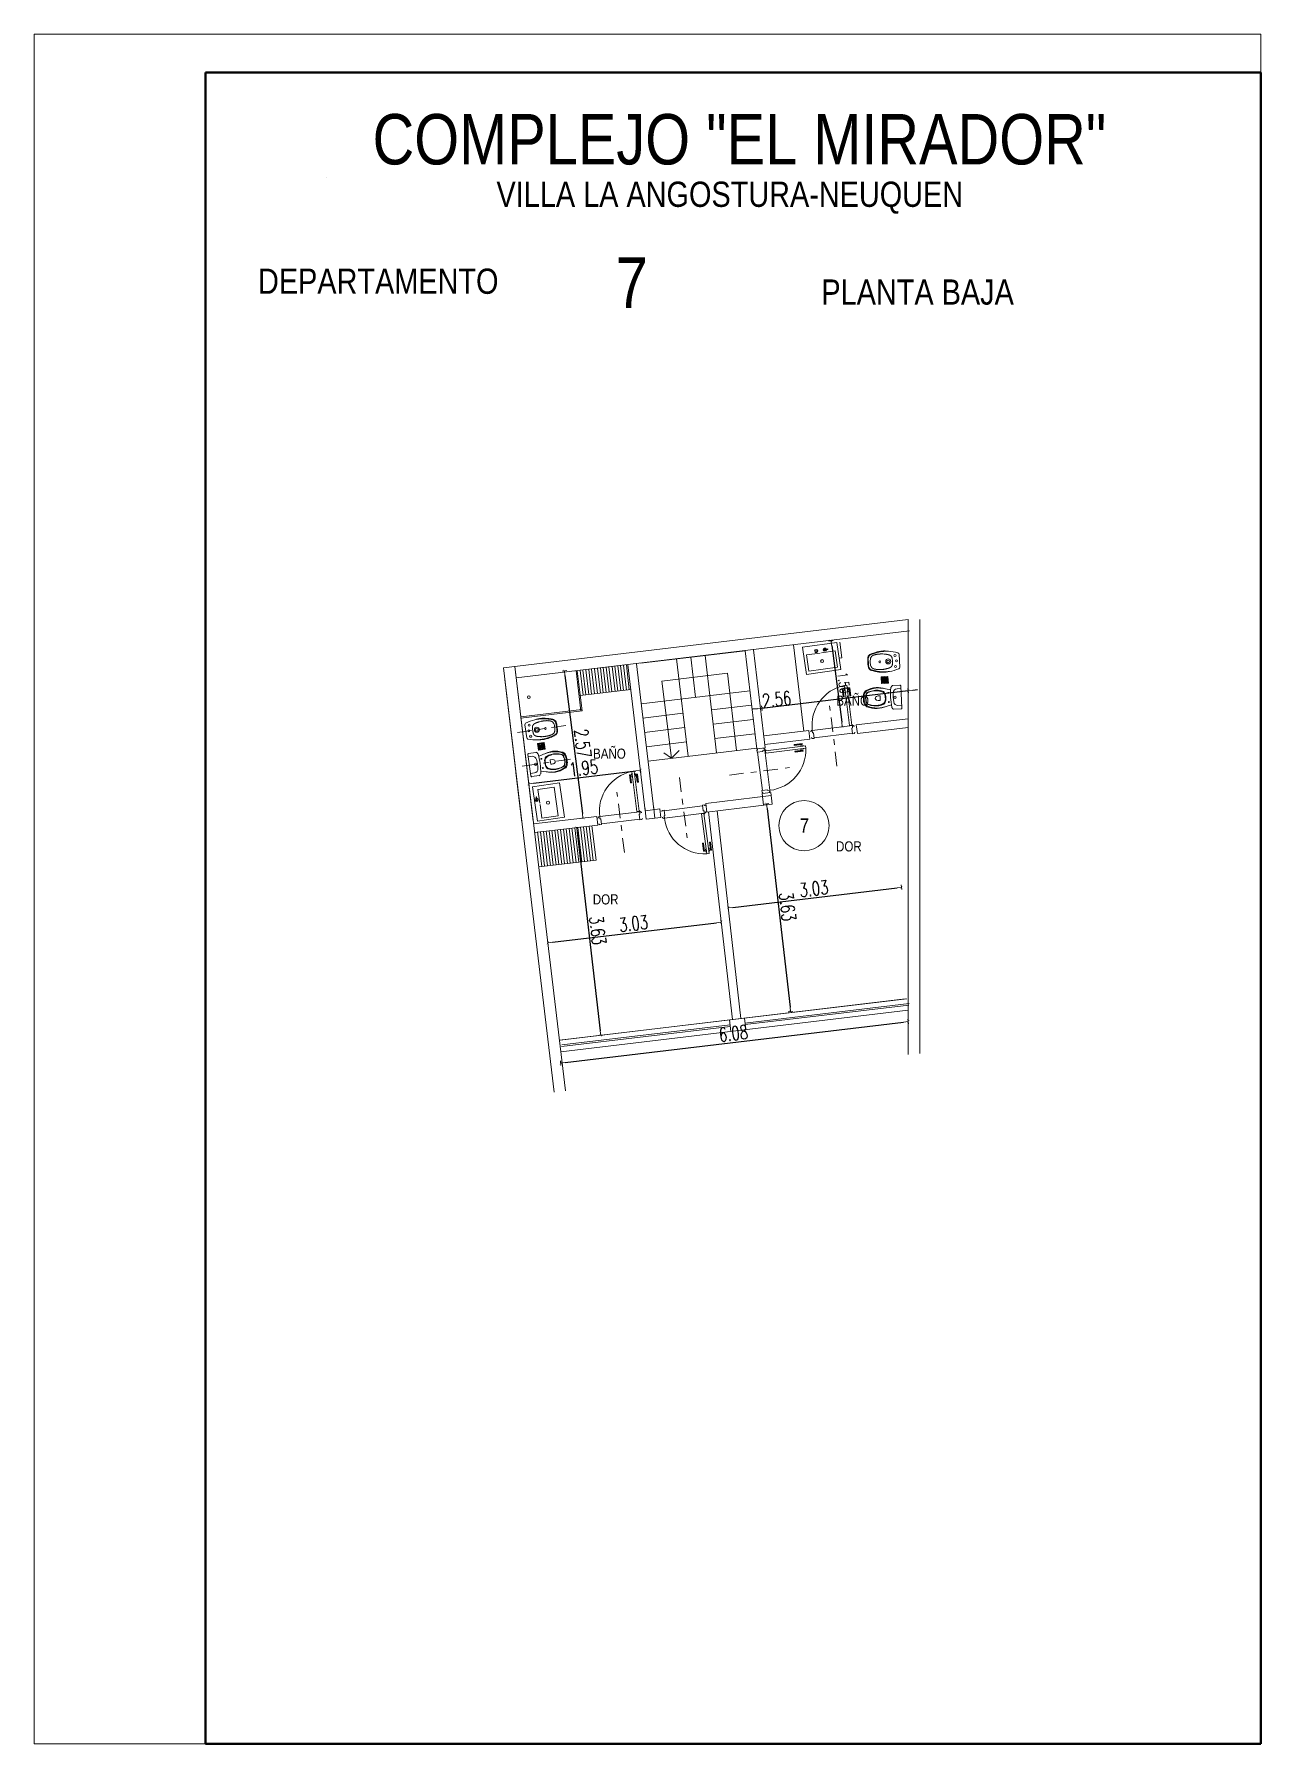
# Model space of a CAD drawing. Header units: millimetres. Extents: x 4525 to 9082, y 179 to 563.
# Drawn here: x 5204.74 to 5226.04, y 403.56 to 433.23 of the extents above; entities that cross this region are included whole.
import ezdxf

# ---------------------------------------------------------------- set-up
doc = ezdxf.new("R2010")
doc.units = ezdxf.units.MM
doc.header["$LTSCALE"] = 100
doc.linetypes.add('ACAD_ISO04W100', pattern=[30, 24, -3, 0, -3])
doc.linetypes.add('DASHDOT2', pattern=[0.5, 0.25, -0.125, 0, -0.125])
doc.layers.get('DEFPOINTS').update_dxf_attribs({"lineweight": 5})
for name, color, linetype, lineweight in [('000-Ejes', 251, 'ACAD_ISO04W100', 5), ('004-Carpinterias', 1, 'Continuous', 18), ('005-Sanitarios', 1, 'Continuous', 18), ('006-Cotas parciales', 7, 'Continuous', 5), ('A01-Barrido', 250, 'Continuous', 5), ('HATCH MUROS', 251, 'Continuous', 9), ('LINEA', 8, 'Continuous', 5), ('SANIT', 12, 'Continuous', 13), ('SANIT-INT', 11, 'Continuous', 5)]:
    doc.layers.add(name, color=color, linetype=linetype, lineweight=lineweight)
doc.layers.add('CONT-MNR', color=47, linetype='Continuous')
doc.styles.add('AREAL', font='ARIALN.TTF')
doc.styles.add('COTAS', font='ROMANS.shx', dxfattribs={"width": 0.7})
doc.dimstyles.new('COTA40', dxfattribs={"dimscale": 0.4, "dimtxt": 0.3, "dimasz": 0.2, "dimexe": 0, "dimexo": 0, "dimgap": 0.09, "dimtad": 1, "dimzin": 0, "dimdsep": 46, "dimtxsty": 'COTAS', "dimblk1": 'COTA_N', "dimblk2": 'COTA_N', "dimsah": 1, "dimcen": 0.1, "dimclrd": 1, "dimclre": 8, "dimclrt": 5, "dimaunit": 1, "dimadec": 3, "dimazin": 0, "dimtfac": 1, "dimtix": 1, "dimtmove": 2, "dimatfit": 3, "dimldrblk": 'COTA_N', "dimfxl": 0, "dimtolj": 1, "dimtzin": 0, "dimarcsym": 0})

msp = doc.modelspace()

# ---------------------------------------------------------------- texts
at = {"style": 'AREAL'}
for s, height, p in [('COMPLEJO "EL MIRADOR"', 0.875, (5210.613, 430.971, -2.75)), ('VILLA LA ANGOSTURA-NEUQUEN', 0.4375, (5212.765, 430.235, -1.375)), ('7', 0.875, (5214.834, 428.482, -2.75)), ('DEPARTAMENTO ', 0.4375, (5208.624, 428.726, -1.375)), ('PLANTA BAJA', 0.4375, (5218.407, 428.538, -1.375)), ('BAÑO', 0.175, (5218.665, 421.579, -0.77)), ('BAÑO', 0.175, (5214.442, 420.659, -0.77)), ('7', 0.25, (5218.032, 419.374, -1.1)), ('DOR', 0.175, (5218.661, 419.05, -2.689)), ('DOR', 0.175, (5214.438, 418.13, -2.689))]:
    msp.add_text(s, height=height, dxfattribs=at).set_placement(p)

# ---------------------------------------------------------------- blocks, each defined once
blk = doc.blocks.new('COTA_N')
for p, q in [((-1, 0), (0, 0)), ((0, 0.5), (0, -0.5))]:
    blk.add_line(p, q)
at = {"const_width": 0.065}
blk.add_lwpolyline([(0.14, 0.14), (0.28, 0.28), (0, 0), (-0.14, -0.14), (-0.28, -0.28)], dxfattribs=at)
blk = doc.blocks.new('*D640')
at = {"layer": '006-Cotas parciales', "color": 1, "lineweight": -2, "ltscale": 100}
blk.add_line((5213.96, 415.387), (5219.835, 416.088), dxfattribs=at)
at = {"layer": 'DEFPOINTS', "color": 0, "ltscale": 100}
for p in [(5219.914, 416.098), (5219.914, 416.098), (5213.88, 415.377)]:
    blk.add_point(p, dxfattribs=at)
at = {"layer": '006-Cotas parciales', "color": 1, "lineweight": -2, "ltscale": 100, "xscale": 0.08000000000000002, "yscale": 0.08000000000000002, "zscale": 0.08000000000000002}
for p, rotation in [((5219.914, 416.098), 6.811388888873906), ((5213.88, 415.377), 186.8113888888739)]:
    blk.add_blockref('COTA_N', p, dxfattribs=dict(at, rotation=rotation))
at = {"layer": '006-Cotas parciales', "color": 5, "ltscale": 100, "insert": (5216.879, 415.892), "char_height": 0.12, "attachment_point": 5, "rotation": 6.8114, "style": 'COTAS'}
blk.add_mtext('\\A1;{\\H2x;6.08}', dxfattribs=at)
blk = doc.blocks.new('*D641')
at = {"layer": '006-Cotas parciales', "color": 1, "lineweight": -2, "ltscale": 100}
blk.add_line((5214.168, 419.385), (5214.565, 415.938), dxfattribs=at)
at = {"layer": 'DEFPOINTS', "color": 0, "ltscale": 100}
for p in [(5214.159, 419.464), (5214.574, 415.858), (5214.574, 415.858)]:
    blk.add_point(p, dxfattribs=at)
at = {"layer": '006-Cotas parciales', "color": 1, "lineweight": -2, "ltscale": 100, "xscale": 0.08000000000000002, "yscale": 0.08000000000000002, "zscale": 0.08000000000000002}
for p, rotation in [((5214.159, 419.464), 96.56564035910499), ((5214.574, 415.858), 276.565640359105)]:
    blk.add_blockref('COTA_N', p, dxfattribs=dict(at, rotation=rotation))
at = {"layer": '006-Cotas parciales', "color": 5, "ltscale": 100, "insert": (5214.522, 417.679), "char_height": 0.12, "attachment_point": 5, "rotation": 276.5656, "style": 'COTAS'}
blk.add_mtext('\\A1;{\\H2x;3.63}', dxfattribs=at)
blk = doc.blocks.new('*D642')
at = {"layer": '006-Cotas parciales', "color": 1, "lineweight": -2, "ltscale": 100}
blk.add_line((5213.406, 420.235), (5215.185, 420.447), dxfattribs=at)
at = {"layer": 'DEFPOINTS', "color": 0, "ltscale": 100}
for p in [(5215.265, 420.457), (5215.265, 420.457), (5213.327, 420.225)]:
    blk.add_point(p, dxfattribs=at)
at = {"layer": '006-Cotas parciales', "color": 1, "lineweight": -2, "ltscale": 100, "xscale": 0.08000000000000002, "yscale": 0.08000000000000002, "zscale": 0.08000000000000002}
for p, rotation in [((5215.265, 420.457), 6.811388888834847), ((5213.327, 420.225), 186.8113888888348)]:
    blk.add_blockref('COTA_N', p, dxfattribs=dict(at, rotation=rotation))
at = {"layer": '006-Cotas parciales', "color": 5, "ltscale": 100, "insert": (5214.277, 420.496), "char_height": 0.12, "attachment_point": 5, "rotation": 6.8114, "style": 'COTAS'}
blk.add_mtext('\\A1;{\\H2x;1.95}', dxfattribs=at)
blk = doc.blocks.new('*D643')
at = {"layer": '006-Cotas parciales', "color": 1, "lineweight": -2, "ltscale": 100}
blk.add_line((5213.736, 417.473), (5216.587, 417.813), dxfattribs=at)
at = {"layer": 'DEFPOINTS', "color": 0, "ltscale": 100}
for p in [(5216.667, 417.823), (5216.667, 417.823), (5213.656, 417.463)]:
    blk.add_point(p, dxfattribs=at)
at = {"layer": '006-Cotas parciales', "color": 1, "lineweight": -2, "ltscale": 100, "xscale": 0.08000000000000002, "yscale": 0.08000000000000002, "zscale": 0.08000000000000002}
for p, rotation in [((5216.667, 417.823), 6.811388888836006), ((5213.656, 417.463), 186.811388888836)]:
    blk.add_blockref('COTA_N', p, dxfattribs=dict(at, rotation=rotation))
at = {"layer": '006-Cotas parciales', "color": 5, "ltscale": 100, "insert": (5215.143, 417.798), "char_height": 0.12, "attachment_point": 5, "rotation": 6.8114, "style": 'COTAS'}
blk.add_mtext('\\A1;{\\H2x;3.03}', dxfattribs=at)
blk = doc.blocks.new('INOD-MONACO-AP-PLANTA-CON-DPTO')
at = {"layer": 'SANIT'}
for p, q in [((-0.188, 0), (0.188, 0)), ((-0.204, -0.015), (-0.204, -0.142)), ((-0.174, -0.172), (-0.197, -0.156)), ((-0.13, -0.179), (-0.156, -0.27)), ((0.127, -0.18), (0.152, -0.27)), ((0.174, -0.172), (0.197, -0.156)), ((0.204, -0.015), (0.204, -0.142))]:
    blk.add_line(p, q, dxfattribs=at)
for points in [[(-0.002, -0.27, 0.121524), (-0.085, -0.286, 0.060693)], [(-0.002, -0.27, -0.121524), (0.081, -0.286, -0.060693)], [(-0.104, -0.3, 0.02892), (-0.111, -0.31, 0.156998), (-0.133, -0.488, 0.072829), (-0.105, -0.587, 0.204333), (-0.084, -0.607, 0.080392), (-0.002, -0.622)], [(0.099, -0.3, -0.02892), (0.107, -0.31, -0.156998), (0.129, -0.488, -0.072829), (0.101, -0.587, -0.204333), (0.08, -0.607, -0.080392), (-0.002, -0.622)], [(-0.124, -0.609, 0.122968), (-0.091, -0.634, 0.092568), (-0.002, -0.647, 0.093376)], [(0.12, -0.609, -0.122968), (0.087, -0.634, -0.092568), (-0.002, -0.647, -0.093376)]]:
    blk.add_lwpolyline(points, format="xyb", dxfattribs=at)
for centre, radius, start, end in [((-0.189, -0.017), 0.0168, 83.451, 131.9108), ((0.189, -0.017), 0.0168, 48.0892, 96.549), ((-0.188, -0.015), 0.017, 140.4696, 180), ((-0.188, -0.142), 0.017, 180, 235.4915), ((-0.165, -0.158), 0.017, 235.4915, 261.4564), ((0.408, -0.421), 0.583, 165.0356, 174.6982), ((0, 0.94), 1.127, 261.4564, 278.5436), ((-0.061, -0.336), 0.0558, 115.8294, 139.7492), ((0.057, -0.336), 0.0558, 40.2508, 64.1706), ((-0.412, -0.421), 0.583, 5.3018, 14.9644), ((0.165, -0.158), 0.017, 278.5436, 304.5085), ((0.188, -0.142), 0.017, 304.5085, 0), ((0.188, -0.015), 0.017, 0, 39.5304), ((0.107, -0.415), 0.285, 170.2891, 184.611), ((0.245, -0.406), 0.422, 184.3014, 206.071), ((-0.025, -0.535), 0.123, 207.5391, 216.6672), ((0.021, -0.535), 0.123, 323.3328, 332.4609), ((-0.249, -0.406), 0.422, 333.929, 356.9789), ((-0.111, -0.415), 0.285, 357.2885, 9.7109)]:
    blk.add_arc(centre, radius, start, end, dxfattribs=at)
at = {"layer": 'SANIT-INT'}
for p, q in [((-0.145, 0), (-0.145, -0.067)), ((0.145, 0), (0.145, -0.067)), ((0.002, -0.368), (-0.034, -0.369)), ((0.002, -0.368), (0.037, -0.369))]:
    blk.add_line(p, q, dxfattribs=at)
for points in [[(-0.156, -0.27, 0.058031), (-0.185, -0.429, 0.099768), (-0.142, -0.607, 0.155256), (-0.096, -0.647, 0.093906), (-0.002, -0.66, 0.093906)], [(-0.003, -0.279, 0.08742), (-0.06, -0.286, 0.121524)], [(0.152, -0.27, -0.058031), (0.181, -0.429, -0.099768), (0.138, -0.607, -0.155256), (0.092, -0.647, -0.093906), (-0.002, -0.66, -0.093906)], [(-0.002, -0.279, -0.08742), (0.056, -0.286, -0.121524)]]:
    blk.add_lwpolyline(points, format="xyb", dxfattribs=at)
for centre, radius in [((-0.082, -0.221), 0.00743), ((0, -0.11), 0.02), ((0.078, -0.221), 0.00743)]:
    blk.add_circle(centre, radius, dxfattribs=at)
for centre, radius, start, end in [((-0.075, -0.067), 0.07, 180, 265.7397), ((-0.036, -0.358), 0.0764, 108.7508, 160.6658), ((0, 0.94), 1.08, 265.7397, 274.2603), ((0.032, -0.358), 0.0764, 19.3342, 71.2492), ((0.075, -0.067), 0.07, 274.2603, 0), ((0.219, -0.443), 0.35, 174.9532, 203.9732), ((0.162, -0.448), 0.293, 156.8405, 172.9203), ((-0.071, -0.572), 0.0321, 203.9732, 250.1669), ((-0.034, -0.374), 0.005, 91.9734, 179.8282), ((0.152, -0.375), 0.191, 179.8282, 196.8593), ((-0.019, -0.427), 0.0118, 196.8593, 200.5908), ((0.002, -0.419), 0.0346, 200.5908, 269.6445), ((0.001, -0.419), 0.0346, 270.3555, 339.4092), ((-0.149, -0.375), 0.191, 343.1407, 0.1718), ((0.023, -0.427), 0.0118, 339.4092, 343.1407), ((0.037, -0.374), 0.005, 0.1718, 88.0266), ((0.067, -0.572), 0.0321, 289.8331, 336.0268), ((-0.223, -0.443), 0.35, 336.0268, 5.0468), ((-0.166, -0.448), 0.293, 7.0797, 23.1595), ((0.005, -0.362), 0.255, 250.1669, 268.5519), ((-0.009, -0.362), 0.255, 271.4481, 289.8331)]:
    blk.add_arc(centre, radius, start, end, dxfattribs=at)
blk = doc.blocks.new('BIDE-MONACO-PLANTA')
at = {"layer": 'SANIT'}
blk.add_line((-0.113, 0), (0.113, 0), dxfattribs=at)
for points in [[(-0.14, -0.477), (-0.141, -0.475), (-0.142, -0.472), (-0.143, -0.469), (-0.144, -0.465), (-0.145, -0.462), (-0.146, -0.459), (-0.147, -0.456), (-0.148, -0.452), (-0.149, -0.449), (-0.15, -0.446), (-0.15, -0.443), (-0.151, -0.44), (-0.152, -0.436), (-0.153, -0.433), (-0.154, -0.43), (-0.155, -0.427), (-0.156, -0.423), (-0.156, -0.42), (-0.157, -0.417), (-0.158, -0.414), (-0.159, -0.41), (-0.16, -0.407), (-0.161, -0.404), (-0.161, -0.401), (-0.162, -0.397), (-0.163, -0.394), (-0.164, -0.391), (-0.164, -0.388), (-0.165, -0.385), (-0.166, -0.381), (-0.167, -0.378), (-0.167, -0.375), (-0.168, -0.372), (-0.169, -0.368), (-0.169, -0.365), (-0.17, -0.362), (-0.17, -0.359), (-0.171, -0.356), (-0.172, -0.352), (-0.172, -0.349), (-0.173, -0.346), (-0.173, -0.344)], [(0, -0.541), (-0.044, -0.54), (-0.048, -0.54), (-0.051, -0.539), (-0.054, -0.539), (-0.057, -0.539)], [(0, -0.541), (0.044, -0.54), (0.047, -0.54), (0.051, -0.539), (0.054, -0.539), (0.057, -0.539)], [(0, -0.541), (0, -0.541)], [(0, -0.541), (0, -0.541)], [(0.14, -0.477), (0.141, -0.475), (0.142, -0.472), (0.143, -0.469), (0.144, -0.465), (0.145, -0.462), (0.146, -0.459), (0.147, -0.456), (0.148, -0.453), (0.148, -0.449), (0.149, -0.446), (0.15, -0.443), (0.151, -0.44), (0.152, -0.436), (0.153, -0.433), (0.154, -0.43), (0.154, -0.427), (0.155, -0.423), (0.156, -0.42), (0.157, -0.417), (0.158, -0.414), (0.159, -0.41), (0.16, -0.407), (0.16, -0.404), (0.161, -0.401), (0.162, -0.398), (0.163, -0.394), (0.163, -0.391), (0.164, -0.388), (0.165, -0.385), (0.166, -0.381), (0.166, -0.378), (0.167, -0.375), (0.168, -0.372), (0.168, -0.369), (0.169, -0.365), (0.17, -0.362), (0.17, -0.359), (0.171, -0.356), (0.171, -0.353), (0.172, -0.349), (0.172, -0.346), (0.173, -0.344)]]:
    blk.add_lwpolyline(points, dxfattribs=at)
for centre, radius, start, end in [((-0.113, -0.027), 0.0267, 89.9746, 160.7192), ((0.636, -0.288), 0.82, 160.7445, 172.7215), ((1.187, -0.228), 1.365, 179.1204, 182.2097), ((1.187, -0.221), 1.365, 182.5037, 185.1806), ((0.113, -0.027), 0.0267, 19.2555, 90), ((-0.636, -0.288), 0.82, 7.2785, 19.2555), ((-1.187, -0.22), 1.365, 354.7941, 357.4709), ((-0.985, -0.224), 1.163, 357.2424, 1.9588), ((-0.022, -0.432), 0.126, 201.0557, 217.1205), ((-0.058, -0.455), 0.0844, 219.519, 265.0728), ((-0.05, -0.408), 0.131, 263.6264, 267.3039), ((0.05, -0.408), 0.131, 272.6707, 276.3482), ((0.058, -0.455), 0.0844, 274.9018, 320.4556), ((0.022, -0.432), 0.126, 322.8542, 338.9189)]:
    blk.add_arc(centre, radius, start, end, dxfattribs=at)
at = {"layer": 'SANIT-INT'}
for points in [[(-0.13, -0.255), (-0.134, -0.281), (-0.134, -0.282), (-0.134, -0.284), (-0.134, -0.285), (-0.134, -0.287), (-0.134, -0.289), (-0.134, -0.291), (-0.134, -0.293), (-0.135, -0.295), (-0.135, -0.297), (-0.135, -0.3), (-0.135, -0.302), (-0.135, -0.305), (-0.135, -0.307), (-0.135, -0.31), (-0.135, -0.313), (-0.135, -0.315), (-0.135, -0.318), (-0.135, -0.32), (-0.135, -0.323), (-0.135, -0.326), (-0.135, -0.328), (-0.135, -0.331), (-0.135, -0.334), (-0.135, -0.336), (-0.135, -0.339), (-0.135, -0.341), (-0.134, -0.344), (-0.134, -0.347), (-0.134, -0.349), (-0.134, -0.352), (-0.134, -0.354), (-0.134, -0.357), (-0.134, -0.36), (-0.134, -0.362), (-0.134, -0.365), (-0.134, -0.367), (-0.133, -0.37), (-0.133, -0.373), (-0.133, -0.375), (-0.133, -0.378), (-0.132, -0.38), (-0.132, -0.383), (-0.132, -0.386), (-0.132, -0.388), (-0.131, -0.391), (-0.131, -0.393), (-0.13, -0.396), (-0.13, -0.399), (-0.13, -0.401), (-0.129, -0.404), (-0.129, -0.406), (-0.128, -0.409), (-0.128, -0.412), (-0.127, -0.414), (-0.127, -0.417), (-0.126, -0.419), (-0.126, -0.422), (-0.125, -0.424), (-0.125, -0.426), (-0.124, -0.429), (-0.124, -0.431), (-0.123, -0.432), (-0.123, -0.434), (-0.122, -0.436), (-0.122, -0.437), (-0.121, -0.439), (-0.121, -0.44), (-0.121, -0.441), (-0.12, -0.443), (-0.12, -0.444), (-0.119, -0.445), (-0.119, -0.447), (-0.118, -0.448), (-0.118, -0.449), (-0.117, -0.451), (-0.117, -0.452), (-0.116, -0.453), (-0.116, -0.454), (-0.115, -0.456), (-0.114, -0.457), (-0.114, -0.458), (-0.113, -0.46), (-0.113, -0.461), (-0.112, -0.462), (-0.111, -0.464), (-0.11, -0.465), (-0.11, -0.466), (-0.109, -0.467), (-0.108, -0.469), (-0.107, -0.47), (-0.107, -0.471), (-0.106, -0.473), (-0.105, -0.474), (-0.104, -0.475), (-0.103, -0.477), (-0.102, -0.478), (-0.101, -0.479), (-0.099, -0.48), (-0.098, -0.482), (-0.097, -0.483), (-0.095, -0.484), (-0.094, -0.486), (-0.092, -0.487), (-0.09, -0.488), (-0.088, -0.49), (-0.085, -0.491), (-0.082, -0.493), (-0.079, -0.494), (-0.075, -0.496), (-0.071, -0.497), (-0.065, -0.499), (-0.064, -0.499)], [(0, -0.122), (-0.013, -0.122), (-0.025, -0.122), (-0.034, -0.123), (-0.042, -0.124), (-0.048, -0.125), (-0.053, -0.125), (-0.057, -0.126), (-0.061, -0.127), (-0.064, -0.128), (-0.067, -0.128), (-0.069, -0.129), (-0.071, -0.13), (-0.073, -0.13), (-0.074, -0.131), (-0.076, -0.132), (-0.077, -0.132), (-0.078, -0.133), (-0.079, -0.134), (-0.08, -0.134), (-0.081, -0.135), (-0.083, -0.136), (-0.083, -0.136), (-0.084, -0.137), (-0.085, -0.138), (-0.086, -0.138), (-0.087, -0.139), (-0.088, -0.14), (-0.088, -0.14), (-0.089, -0.141), (-0.09, -0.142), (-0.091, -0.142), (-0.091, -0.143), (-0.092, -0.143), (-0.092, -0.144), (-0.093, -0.145), (-0.094, -0.146), (-0.094, -0.146), (-0.095, -0.147), (-0.096, -0.148), (-0.097, -0.149), (-0.097, -0.15), (-0.098, -0.151), (-0.099, -0.152), (-0.1, -0.153), (-0.101, -0.155), (-0.102, -0.156), (-0.102, -0.157), (-0.103, -0.158), (-0.104, -0.16), (-0.105, -0.161), (-0.105, -0.162), (-0.106, -0.164), (-0.107, -0.165), (-0.107, -0.166), (-0.108, -0.168), (-0.109, -0.169), (-0.109, -0.17), (-0.11, -0.171), (-0.11, -0.173), (-0.111, -0.174), (-0.112, -0.175), (-0.112, -0.177), (-0.113, -0.178), (-0.113, -0.179), (-0.114, -0.181), (-0.114, -0.182), (-0.115, -0.183), (-0.115, -0.185), (-0.116, -0.186), (-0.116, -0.188), (-0.117, -0.19), (-0.117, -0.191), (-0.118, -0.193), (-0.118, -0.196), (-0.119, -0.198), (-0.12, -0.2), (-0.12, -0.203), (-0.121, -0.205), (-0.121, -0.208), (-0.122, -0.21), (-0.123, -0.213), (-0.123, -0.216), (-0.124, -0.218), (-0.124, -0.221), (-0.125, -0.223), (-0.125, -0.226), (-0.126, -0.229), (-0.126, -0.231), (-0.127, -0.234), (-0.127, -0.236), (-0.128, -0.239), (-0.128, -0.242), (-0.129, -0.244), (-0.129, -0.247), (-0.129, -0.249), (-0.13, -0.252), (-0.13, -0.255), (-0.13, -0.257), (-0.131, -0.26), (-0.131, -0.261)], [(0, -0.122), (0.013, -0.122), (0.025, -0.122), (0.034, -0.123), (0.042, -0.124), (0.048, -0.125), (0.053, -0.125), (0.057, -0.126), (0.061, -0.127), (0.064, -0.128), (0.067, -0.128), (0.069, -0.129), (0.071, -0.13), (0.073, -0.131), (0.074, -0.131), (0.076, -0.132), (0.077, -0.132), (0.078, -0.133), (0.079, -0.134), (0.08, -0.134), (0.081, -0.135), (0.082, -0.136), (0.083, -0.136), (0.084, -0.137), (0.085, -0.138), (0.086, -0.138), (0.087, -0.139), (0.088, -0.14), (0.088, -0.14), (0.089, -0.141), (0.09, -0.142), (0.09, -0.142), (0.091, -0.143), (0.092, -0.144), (0.092, -0.144), (0.093, -0.145), (0.094, -0.146), (0.094, -0.146), (0.095, -0.147), (0.096, -0.148), (0.097, -0.149), (0.097, -0.15), (0.098, -0.151), (0.099, -0.152), (0.1, -0.153), (0.101, -0.155), (0.101, -0.156), (0.102, -0.157), (0.103, -0.158), (0.104, -0.16), (0.105, -0.161), (0.105, -0.162), (0.106, -0.164), (0.107, -0.165), (0.107, -0.166), (0.108, -0.168), (0.109, -0.169), (0.109, -0.17), (0.11, -0.171), (0.11, -0.173), (0.111, -0.174), (0.112, -0.175), (0.112, -0.177), (0.113, -0.178), (0.113, -0.179), (0.114, -0.181), (0.114, -0.182), (0.115, -0.183), (0.115, -0.185), (0.116, -0.186), (0.116, -0.188), (0.117, -0.19), (0.117, -0.191), (0.118, -0.193), (0.118, -0.196), (0.119, -0.198), (0.12, -0.2), (0.12, -0.203), (0.121, -0.205), (0.121, -0.208), (0.122, -0.211), (0.123, -0.213), (0.123, -0.216), (0.124, -0.218), (0.124, -0.221), (0.125, -0.224), (0.125, -0.226), (0.126, -0.229), (0.126, -0.231), (0.127, -0.234), (0.127, -0.237), (0.128, -0.239), (0.128, -0.242), (0.128, -0.244), (0.129, -0.247), (0.129, -0.25), (0.13, -0.252), (0.13, -0.255), (0.13, -0.257), (0.131, -0.26), (0.131, -0.261)], [(0.13, -0.255), (0.133, -0.281), (0.134, -0.283), (0.134, -0.284), (0.134, -0.285), (0.134, -0.287), (0.134, -0.289), (0.134, -0.291), (0.134, -0.293), (0.134, -0.295), (0.135, -0.297), (0.135, -0.3), (0.135, -0.302), (0.135, -0.305), (0.135, -0.308), (0.135, -0.31), (0.135, -0.313), (0.135, -0.315), (0.135, -0.318), (0.135, -0.321), (0.135, -0.323), (0.135, -0.326), (0.135, -0.328), (0.135, -0.331), (0.135, -0.334), (0.134, -0.336), (0.134, -0.339), (0.134, -0.341), (0.134, -0.344), (0.134, -0.347), (0.134, -0.349), (0.134, -0.352), (0.134, -0.354), (0.134, -0.357), (0.134, -0.36), (0.134, -0.362), (0.134, -0.365), (0.133, -0.367), (0.133, -0.37), (0.133, -0.373), (0.133, -0.375), (0.133, -0.378), (0.132, -0.38), (0.132, -0.383), (0.132, -0.386), (0.131, -0.388), (0.131, -0.391), (0.131, -0.393), (0.13, -0.396), (0.13, -0.399), (0.129, -0.401), (0.129, -0.404), (0.129, -0.406), (0.128, -0.409), (0.128, -0.412), (0.127, -0.414), (0.127, -0.417), (0.126, -0.419), (0.126, -0.422), (0.125, -0.424), (0.124, -0.426), (0.124, -0.429), (0.123, -0.431), (0.123, -0.433), (0.122, -0.434), (0.122, -0.436), (0.122, -0.437), (0.121, -0.439), (0.121, -0.44), (0.12, -0.442), (0.12, -0.443), (0.119, -0.444), (0.119, -0.445), (0.119, -0.447), (0.118, -0.448), (0.118, -0.449), (0.117, -0.451), (0.117, -0.452), (0.116, -0.453), (0.115, -0.455), (0.115, -0.456), (0.114, -0.457), (0.114, -0.458), (0.113, -0.46), (0.112, -0.461), (0.112, -0.462), (0.111, -0.464), (0.11, -0.465), (0.11, -0.466), (0.109, -0.468), (0.108, -0.469), (0.107, -0.47), (0.106, -0.471), (0.105, -0.473), (0.105, -0.474), (0.104, -0.475), (0.103, -0.477), (0.101, -0.478), (0.1, -0.479), (0.099, -0.481), (0.098, -0.482), (0.097, -0.483), (0.095, -0.484), (0.094, -0.486), (0.092, -0.487), (0.09, -0.488), (0.088, -0.49), (0.085, -0.491), (0.082, -0.493), (0.079, -0.494), (0.075, -0.496), (0.07, -0.497), (0.065, -0.499), (0.063, -0.499)], [(0, -0.55), (-0.008, -0.55), (-0.015, -0.55), (-0.022, -0.549), (-0.027, -0.549), (-0.032, -0.549), (-0.036, -0.549), (-0.04, -0.549), (-0.044, -0.549), (-0.048, -0.549), (-0.051, -0.549), (-0.054, -0.549), (-0.057, -0.549)], [(0, -0.55), (0.008, -0.55), (0.015, -0.55), (0.021, -0.549), (0.027, -0.549), (0.032, -0.549), (0.036, -0.549), (0.04, -0.549), (0.044, -0.549), (0.047, -0.549), (0.051, -0.549), (0.054, -0.549), (0.057, -0.549)]]:
    blk.add_lwpolyline(points, dxfattribs=at)
for centre, radius in [((-0.097, -0.073), 0.0182), ((0, -0.195), 0.0437), ((0, -0.195), 0.0229), ((0, -0.052), 0.0172), ((0.097, -0.073), 0.0182), ((0, -0.344), 0.0151)]:
    blk.add_circle(centre, radius, dxfattribs=at)
for centre, radius, start, end in [((-0.054, -0.459), 0.0941, 195.0663, 210.9763), ((-0.058, -0.455), 0.0938, 214.5877, 265.0728), ((-0.05, -0.408), 0.141, 263.6264, 267.3039), ((0, -0.277), 0.232, 253.6948, 269.9596), ((0, -0.277), 0.232, 270.015, 286.2798), ((0.05, -0.408), 0.141, 272.6707, 276.3482), ((0.058, -0.455), 0.0938, 274.9018, 325.387), ((-0.018, -0.426), 0.174, 331.8708, 340.547)]:
    blk.add_arc(centre, radius, start, end, dxfattribs=at)
for points in [[(-0.178, -0.184), (-0.184, -0.295), (-0.183, -0.316), (-0.179, -0.352), (-0.173, -0.381), (-0.167, -0.407), (-0.157, -0.446), (-0.146, -0.484)], [(0.178, -0.184), (0.184, -0.295), (0.183, -0.316), (0.179, -0.352), (0.173, -0.381), (0.167, -0.407), (0.157, -0.446), (0.146, -0.484)]]:
    blk.add_spline(points, degree=3, dxfattribs=at)
blk = doc.blocks.new('REJILLA')
at = {"layer": 'SANIT-INT', "linetype": 'Continuous'}
for p, q in [((-0.06, -0.06), (-0.06, 0.06)), ((-0.06, 0.06), (0.06, 0.06)), ((-0.06, -0.06), (0.06, 0.06)), ((-0.06, 0.06), (0.06, -0.06)), ((-0.047, 0.016), (-0.047, -0.016)), ((-0.035, 0.036), (-0.035, -0.036)), ((-0.022, 0.045), (-0.022, -0.045)), ((-0.01, 0.049), (-0.01, -0.049)), ((0.003, 0.05), (0.003, -0.05)), ((0.015, 0.048), (0.015, -0.048)), ((0.028, 0.042), (0.028, -0.042)), ((0.04, 0.03), (0.04, -0.03)), ((0.06, 0.06), (0.06, -0.06)), ((0.06, -0.06), (-0.06, -0.06))]:
    blk.add_line(p, q, dxfattribs=at)
for radius in [0.06, 0.05]:
    blk.add_circle((0, 0), radius, dxfattribs=at)
blk = doc.blocks.new('MONACO COMPLETO')
at = {"layer": '000-Ejes', "linetype": 'DASHDOT2', "ltscale": 0.01}
for p, q in [((-0.127, 0.59), (0.765, 0.59)), ((-0.127, 0), (0.765, 0))]:
    blk.add_line(p, q, dxfattribs=at)
at = {"layer": '004-Carpinterias', "ltscale": 0.01, "rotation": 90}
blk.add_blockref('INOD-MONACO-AP-PLANTA-CON-DPTO', (0, 0), dxfattribs=at)
at = {"layer": '005-Sanitarios', "rotation": 90}
blk.add_blockref('REJILLA', (0.25, 0.295), dxfattribs=at)
at = {"layer": 'LINEA', "ltscale": 0.01, "rotation": 90}
blk.add_blockref('BIDE-MONACO-PLANTA', (0.02, 0.59), dxfattribs=at)
blk = doc.blocks.new('PUERTA 0.70 DURLOCK')
at = {"layer": '000-Ejes', "linetype": 'DASHDOT2', "ltscale": 0.01}
blk.add_line((0.38, -0.647), (0.38, 0.407), dxfattribs=at)
at = {"layer": '004-Carpinterias', "linetype": 'Continuous'}
for p, q in [((0.009, 0.675), (-0.009, 0.675)), ((-0.009, 0.535), (-0.009, 0.675)), ((0.009, 0.535), (0.009, 0.675)), ((0.039, 0.69), (0.029, 0.69)), ((0.029, 0.642), (0.029, 0.69)), ((0.039, 0.642), (0.029, 0.642)), ((0.081, 0.69), (0.091, 0.69)), ((0.081, 0.642), (0.091, 0.642)), ((0.091, 0.642), (0.091, 0.69)), ((0.111, 0.675), (0.129, 0.675)), ((0.111, 0.535), (0.111, 0.675)), ((0.129, 0.535), (0.129, 0.675)), ((0.009, 0.535), (-0.009, 0.535)), ((0.111, 0.535), (0.129, 0.535)), ((0.01, 0.01), (0, 0.01)), ((0, 0), (0, 0.01)), ((0.03, 0.02), (0.01, 0.02)), ((0.01, 0.01), (0.01, 0.02)), ((0.03, -0.02), (0.03, 0.02)), ((0.73, 0.02), (0.75, 0.02)), ((0.73, -0.02), (0.73, 0.02)), ((0.75, 0.01), (0.75, 0.02)), ((0.75, 0.01), (0.76, 0.01)), ((0.76, 0), (0.76, 0.01)), ((0, -0.11), (0, -0.1)), ((0, -0.11), (0.01, -0.11)), ((0.01, -0.11), (0.01, -0.12)), ((0.01, -0.12), (0.045, -0.12)), ((0.045, -0.02), (0.03, -0.02)), ((0.045, -0.02), (0.045, -0.12)), ((0.715, -0.02), (0.715, -0.12)), ((0.715, -0.02), (0.73, -0.02)), ((0.75, -0.12), (0.715, -0.12)), ((0.76, -0.11), (0.75, -0.11)), ((0.75, -0.11), (0.75, -0.12)), ((0.76, -0.11), (0.76, -0.1))]:
    blk.add_line(p, q, dxfattribs=at)
at = {"layer": '004-Carpinterias', "ltscale": 0.01, "const_width": 0.02}
for points in [[(0, 0.535), (0, 0.675)], [(0.122, 0.535), (0.12, 0.675)]]:
    blk.add_lwpolyline(points, dxfattribs=at)
at = {"layer": '004-Carpinterias', "linetype": 'Continuous'}
blk.add_lwpolyline([(0.039, 0.729), (0.039, 0.029), (0.081, 0.029), (0.081, 0.729)], close=True, dxfattribs=at)
at = {"layer": 'A01-Barrido', "linetype": 'Continuous'}
for p, q in [((0.73, 0.02), (0.03, 0.02)), ((0.715, -0.11), (0.045, -0.11))]:
    blk.add_line(p, q, dxfattribs=at)
blk.add_circle((0.032, 0.028), 0.0075, dxfattribs=at)
blk.add_arc((0.023, 0.024), 0.707, 359.6656, 85.2747, dxfattribs=at)
blk = doc.blocks.new('*D644')
at = {"layer": '006-Cotas parciales', "color": 1, "lineweight": -2, "ltscale": 100}
blk.add_line((5216.868, 418.078), (5219.72, 418.419), dxfattribs=at)
at = {"layer": 'DEFPOINTS', "color": 0, "ltscale": 100}
for p in [(5219.799, 418.428), (5219.799, 418.428), (5216.789, 418.069)]:
    blk.add_point(p, dxfattribs=at)
at = {"layer": '006-Cotas parciales', "color": 1, "lineweight": -2, "ltscale": 100, "xscale": 0.08000000000000002, "yscale": 0.08000000000000002, "zscale": 0.08000000000000002}
for p, rotation in [((5219.799, 418.428), 6.811388888836006), ((5216.789, 418.069), 186.811388888836)]:
    blk.add_blockref('COTA_N', p, dxfattribs=dict(at, rotation=rotation))
at = {"layer": '006-Cotas parciales', "color": 5, "ltscale": 100, "insert": (5218.276, 418.403), "char_height": 0.12, "attachment_point": 5, "rotation": 6.8114, "style": 'COTAS'}
blk.add_mtext('\\A1;{\\H2x;3.03}', dxfattribs=at)
blk = doc.blocks.new('*D645')
at = {"layer": '006-Cotas parciales', "color": 1, "lineweight": -2, "ltscale": 100}
blk.add_line((5217.466, 419.796), (5217.862, 416.35), dxfattribs=at)
at = {"layer": 'DEFPOINTS', "color": 0, "ltscale": 100}
for p in [(5217.456, 419.876), (5217.871, 416.27), (5217.871, 416.27)]:
    blk.add_point(p, dxfattribs=at)
at = {"layer": '006-Cotas parciales', "color": 1, "lineweight": -2, "ltscale": 100, "xscale": 0.08000000000000002, "yscale": 0.08000000000000002, "zscale": 0.08000000000000002}
for p, rotation in [((5217.456, 419.876), 96.56564149817443), ((5217.871, 416.27), 276.5656414981744)]:
    blk.add_blockref('COTA_N', p, dxfattribs=dict(at, rotation=rotation))
at = {"layer": '006-Cotas parciales', "color": 5, "ltscale": 100, "insert": (5217.819, 418.091), "char_height": 0.12, "attachment_point": 5, "rotation": 276.5656, "style": 'COTAS'}
blk.add_mtext('\\A1;{\\H2x;3.63}', dxfattribs=at)
blk = doc.blocks.new('*D646')
at = {"layer": '006-Cotas parciales', "color": 1, "lineweight": -2, "ltscale": 100}
blk.add_line((5218.585, 422.626), (5218.759, 421.293), dxfattribs=at)
at = {"layer": 'DEFPOINTS', "color": 0, "ltscale": 100}
for p in [(5218.574, 422.706), (5218.77, 421.214), (5218.77, 421.214)]:
    blk.add_point(p, dxfattribs=at)
at = {"layer": '006-Cotas parciales', "color": 1, "lineweight": -2, "ltscale": 100, "xscale": 0.08000000000000002, "yscale": 0.08000000000000002, "zscale": 0.08000000000000002}
for p, rotation in [((5218.574, 422.706), 97.4584492066501), ((5218.77, 421.214), 277.4584492066501)]:
    blk.add_blockref('COTA_N', p, dxfattribs=dict(at, rotation=rotation))
at = {"layer": '006-Cotas parciales', "color": 5, "ltscale": 100, "insert": (5218.795, 421.976), "char_height": 0.12, "attachment_point": 5, "rotation": 277.4584, "style": 'COTAS'}
blk.add_mtext('\\A1;{\\H1.4583x;1.50}', dxfattribs=at)
blk = doc.blocks.new('*D647')
at = {"layer": '006-Cotas parciales', "color": 1, "lineweight": -2, "ltscale": 100}
for p, q in [((5217.374, 421.536), (5219.914, 421.84)), ((5219.993, 421.849), (5220.073, 421.859)), ((5217.295, 421.527), (5217.215, 421.517))]:
    blk.add_line(p, q, dxfattribs=at)
at = {"layer": 'DEFPOINTS', "color": 0, "ltscale": 100}
for p in [(5219.914, 421.84), (5219.914, 421.84), (5217.374, 421.536)]:
    blk.add_point(p, dxfattribs=at)
at = {"layer": '006-Cotas parciales', "color": 1, "lineweight": -2, "ltscale": 100, "xscale": 0.08000000000000002, "yscale": 0.08000000000000002, "zscale": 0.08000000000000002}
for p, rotation in [((5219.914, 421.84), 186.8113888888225), ((5217.374, 421.536), 6.811388888822441)]:
    blk.add_blockref('COTA_N', p, dxfattribs=dict(at, rotation=rotation))
at = {"layer": '006-Cotas parciales', "color": 5, "ltscale": 100, "insert": (5217.63, 421.687), "char_height": 0.12, "attachment_point": 5, "rotation": 6.8114, "style": 'COTAS'}
blk.add_mtext('\\A1;{\\H2x;2.56}', dxfattribs=at)
blk = doc.blocks.new('*D648')
at = {"layer": '006-Cotas parciales', "color": 1, "lineweight": -2, "ltscale": 100}
blk.add_line((5213.954, 422.103), (5214.257, 419.707), dxfattribs=at)
at = {"layer": 'DEFPOINTS', "color": 0, "ltscale": 100}
for p in [(5213.944, 422.182), (5214.267, 419.628), (5214.267, 419.628)]:
    blk.add_point(p, dxfattribs=at)
at = {"layer": '006-Cotas parciales', "color": 1, "lineweight": -2, "ltscale": 100, "xscale": 0.08000000000000002, "yscale": 0.08000000000000002, "zscale": 0.08000000000000002}
for p, rotation in [((5213.944, 422.182), 97.1895870506306), ((5214.267, 419.628), 277.1895870506306)]:
    blk.add_blockref('COTA_N', p, dxfattribs=dict(at, rotation=rotation))
at = {"layer": '006-Cotas parciales', "color": 5, "ltscale": 100, "insert": (5214.26, 420.925), "char_height": 0.12, "attachment_point": 5, "rotation": 277.1896, "style": 'COTAS'}
blk.add_mtext('\\A1;{\\H2x;2.57}', dxfattribs=at)

# ---------------------------------------------------------------- dimensions: what is measured, and where the dimension line sits
at = {"layer": '006-Cotas parciales', "ltscale": 100}
for p1, p2, text, picture, middle in [((5218.574, 422.706), (5218.77, 421.214), '{\\H1.4583x;<>}', '*D646', (5218.795, 421.976)), ((5213.944, 422.182), (5214.267, 419.628), '{\\H2x;<>}', '*D648', (5214.26, 420.925)), ((5217.456, 419.876), (5217.871, 416.27), '{\\H2x;<>}', '*D645', (5217.819, 418.091)), ((5214.159, 419.464), (5214.574, 415.858), '{\\H2x;<>}', '*D641', (5214.522, 417.679))]:
    dim = msp.add_aligned_dim(p1=p1, p2=p2, distance=0, text=text, dimstyle='COTA40', dxfattribs=at)
    dim.commit()
    dim.dimension.update_dxf_attribs({"geometry": picture, "text_midpoint": middle})
at = {"layer": '006-Cotas parciales', "color": 4, "ltscale": 100}
dim = msp.add_linear_dim(base=(5219.914, 421.84), p1=(5217.374, 421.536), p2=(5219.914, 421.84), angle=6.8114, text='{\\H2x;<>}', dimstyle='COTA40', dxfattribs=at)
dim.commit()
dim.dimension.update_dxf_attribs({"geometry": '*D647', "text_midpoint": (5217.63, 421.687), "dimtype": 161})
for p1, p2, picture, middle in [((5213.327, 420.225), (5215.265, 420.457), '*D642', (5214.277, 420.496)), ((5216.789, 418.069), (5219.799, 418.428), '*D644', (5218.276, 418.403)), ((5213.656, 417.463), (5216.667, 417.823), '*D643', (5215.143, 417.798))]:
    dim = msp.add_aligned_dim(p1=p1, p2=p2, distance=0, text='{\\H2x;<>}', dimstyle='COTA40', dxfattribs=at)
    dim.commit()
    dim.dimension.update_dxf_attribs({"geometry": picture, "text_midpoint": middle})
at = {"layer": '006-Cotas parciales', "color": 0, "ltscale": 100}
dim = msp.add_aligned_dim(p1=(5213.88, 415.377), p2=(5219.914, 416.098), distance=0, text='{\\H2x;<>}', dimstyle='COTA40', dxfattribs=at)
dim.commit()
dim.dimension.update_dxf_attribs({"geometry": '*D640', "text_midpoint": (5216.879, 415.892)})

# ---------------------------------------------------------------- linework, layer by layer
at = {"layer": 'CONT-MNR', "ltscale": 100}
msp.add_line((5209.811, 430.741, -1.005), (5209.811, 430.741, -1.005), dxfattribs=at)
at = {"layer": 'HATCH MUROS', "color": 0, "ltscale": 100}
for p, q in [((5204.737, 433.231), (5226.037, 433.231)), ((5204.737, 433.231), (5204.737, 403.564)), ((5226.037, 433.231), (5226.037, 403.564)), ((5212.885, 422.233), (5219.914, 423.074)), ((5219.914, 415.525), (5219.914, 423.074)), ((5220.114, 415.546), (5220.114, 423.074)), ((5213.107, 422.06), (5219.938, 422.876)), ((5217.081, 422.532), (5215.273, 422.316)), ((5216.486, 422.461), (5217.081, 422.532)), ((5217.285, 420.832), (5217.081, 422.532)), ((5217.433, 420.85), (5217.23, 422.55)), ((5218.104, 421.136), (5217.925, 422.633)), ((5212.885, 422.234), (5213.764, 414.874)), ((5213.084, 422.258), (5213.963, 414.895)), ((5213.404, 419.575), (5213.084, 422.257)), ((5214.23, 421.488), (5214.147, 422.183)), ((5214.25, 421.491), (5214.167, 422.186)), ((5215.348, 419.757), (5215.046, 422.289)), ((5215.497, 419.775), (5215.195, 422.307)), ((5216.092, 420.702), (5215.89, 422.39)), ((5216.221, 421.724), (5216.138, 422.42)), ((5216.588, 420.761), (5216.386, 422.449)), ((5213.164, 419.9), (5212.909, 422.035)), ((5215.278, 421.612), (5217.164, 421.837)), ((5217.164, 421.837), (5215.278, 421.612)), ((5216.499, 421.506), (5217.194, 421.589)), ((5213.188, 421.384), (5214.248, 421.51)), ((5213.19, 421.364), (5214.25, 421.491)), ((5215.308, 421.364), (5216.003, 421.447)), ((5216.529, 421.258), (5217.224, 421.341)), ((5219.013, 421.245), (5219.914, 421.352)), ((5215.337, 421.115), (5216.032, 421.198)), ((5216.558, 421.009), (5217.253, 421.092)), ((5217.409, 421.053), (5218.188, 421.146)), ((5217.427, 420.904), (5218.206, 420.997)), ((5219.031, 421.096), (5219.914, 421.201)), ((5215.367, 420.867), (5216.062, 420.95)), ((5215.396, 420.619), (5217.283, 420.844)), ((5217.285, 420.832), (5217.434, 420.85)), ((5213.206, 419.551), (5213.102, 420.421)), ((5215.366, 419.608), (5215.34, 419.824)), ((5215.515, 419.626), (5215.489, 419.842)), ((5216.402, 419.883), (5217.533, 420.018)), ((5216.42, 419.734), (5216.402, 419.883)), ((5216.42, 419.734), (5217.551, 419.869)), ((5217.377, 420.055), (5217.526, 420.072)), ((5217.402, 419.851), (5217.377, 420.055)), ((5217.551, 419.869), (5217.526, 420.072)), ((5213.41, 419.526), (5214.505, 419.656)), ((5213.428, 419.377), (5214.523, 419.507)), ((5215.348, 419.757), (5215.6, 419.787)), ((5215.618, 419.638), (5215.6, 419.787)), ((5216.445, 419.737), (5216.861, 416.132)), ((5216.594, 419.754), (5217.01, 416.149)), ((5213.858, 415.773), (5219.89, 416.494)), ((5213.87, 415.774), (5219.861, 416.49)), ((5213.88, 415.574), (5219.914, 416.295)), ((5219.914, 416.295), (5213.88, 415.574)), ((5213.882, 415.575), (5219.914, 416.295)), ((5213.882, 415.575), (5219.914, 416.295)), ((5216.811, 416.126), (5216.834, 415.927)), ((5217.069, 416.157), (5217.092, 415.958)), ((5226.037, 403.564), (5204.737, 403.564))]:
    msp.add_line(p, q, dxfattribs=at)
at = {"layer": 'HATCH MUROS', "color": 0, "lineweight": 50, "ltscale": 100}
for p, q in [((5207.715, 432.569), (5226.037, 432.569)), ((5207.715, 432.569), (5207.715, 403.564)), ((5226.037, 432.569), (5226.037, 403.564)), ((5226.037, 403.564), (5207.715, 403.564))]:
    msp.add_line(p, q, dxfattribs=at)
at = {"layer": 'HATCH MUROS', "ltscale": 100}
for p, q in [((5214.268, 421.76), (5214.217, 422.192)), ((5214.318, 421.766), (5214.266, 422.197)), ((5214.367, 421.772), (5214.316, 422.203)), ((5214.417, 421.778), (5214.366, 422.209)), ((5214.467, 421.784), (5214.415, 422.215)), ((5214.516, 421.79), (5214.465, 422.221)), ((5214.571, 421.796), (5214.519, 422.228)), ((5214.62, 421.802), (5214.569, 422.233)), ((5214.67, 421.808), (5214.618, 422.239)), ((5214.719, 421.814), (5214.668, 422.245)), ((5214.769, 421.82), (5214.718, 422.251)), ((5214.823, 421.826), (5214.772, 422.258)), ((5214.873, 421.832), (5214.821, 422.264)), ((5214.923, 421.838), (5214.871, 422.27)), ((5214.972, 421.844), (5214.921, 422.276)), ((5215.022, 421.85), (5214.97, 422.281)), ((5215.022, 421.85), (5214.97, 422.281)), ((5215.071, 421.856), (5215.02, 422.287)), ((5214.219, 421.754), (5215.097, 421.859)), ((5214.494, 418.9), (5214.423, 419.495)), ((5213.55, 418.793), (5213.479, 419.389)), ((5213.6, 418.799), (5213.529, 419.395)), ((5213.6, 418.793), (5213.529, 419.389)), ((5213.65, 418.799), (5213.579, 419.395)), ((5213.7, 418.805), (5213.629, 419.401)), ((5213.749, 418.811), (5213.678, 419.407)), ((5213.799, 418.817), (5213.728, 419.412)), ((5213.849, 418.823), (5213.777, 419.418)), ((5213.849, 418.823), (5213.777, 419.418)), ((5213.898, 418.829), (5213.827, 419.424)), ((5213.948, 418.834), (5213.877, 419.43)), ((5213.998, 418.84), (5213.926, 419.436)), ((5214.047, 418.846), (5213.976, 419.442)), ((5214.097, 418.852), (5214.026, 419.448)), ((5214.097, 418.852), (5214.026, 419.448)), ((5214.146, 418.858), (5214.075, 419.454)), ((5214.196, 418.864), (5214.125, 419.46)), ((5214.246, 418.87), (5214.175, 419.466)), ((5214.295, 418.876), (5214.224, 419.472)), ((5214.345, 418.882), (5214.274, 419.478)), ((5214.345, 418.882), (5214.274, 419.478)), ((5214.395, 418.888), (5214.324, 419.484)), ((5214.444, 418.894), (5214.373, 419.49)), ((5214.494, 418.9), (5213.499, 418.781))]:
    msp.add_line(p, q, dxfattribs=at)
at = {"layer": 'HATCH MUROS', "color": 2, "ltscale": 100}
for p, q in [((5216.775, 422.143), (5215.634, 422.007)), ((5215.634, 422.007), (5215.802, 420.667)), ((5216.935, 420.803), (5216.775, 422.143)), ((5215.802, 420.667), (5215.672, 420.763)), ((5215.802, 420.667), (5215.936, 420.804)), ((5215.936, 420.804), (5215.802, 420.667))]:
    msp.add_line(p, q, dxfattribs=at)
at = {"layer": 'HATCH MUROS', "color": 0, "linetype": 'ByBlock', "ltscale": 100}
for p, q in [((5218.188, 421.146), (5218.206, 420.997)), ((5219.013, 421.245), (5219.031, 421.096)), ((5214.505, 419.656), (5214.523, 419.507)), ((5215.366, 419.608), (5215.618, 419.638))]:
    msp.add_line(p, q, dxfattribs=at)
at = {"layer": 'HATCH MUROS', "color": 6, "ltscale": 100}
msp.add_line((5213.206, 419.551), (5213.102, 420.421), dxfattribs=at)
at = {"layer": 'HATCH MUROS', "color": 3, "ltscale": 100}
for p, q in [((5217.079, 416.072), (5219.93, 416.413)), ((5217.082, 416.044), (5219.926, 416.383)), ((5213.894, 415.663), (5216.824, 416.013)), ((5213.898, 415.692), (5216.821, 416.042))]:
    msp.add_line(p, q, dxfattribs=at)
at = {"layer": 'HATCH MUROS', "color": 0, "ltscale": 100}
for centre, radius in [((5213.327, 421.728), 0.0237), ((5218.105, 419.497), 0.435)]:
    msp.add_circle(centre, radius, dxfattribs=at)
at = {"layer": 'SANIT', "ltscale": 0.01, "extrusion": (0.009276, 0.001329, 0.999956)}
for p, q in [((5218.338, 422.537, 0), (5218.34, 422.527, 0)), ((5218.517, 422.563, 0), (5218.442, 422.552, 0)), ((5218.442, 422.552, 0), (5218.444, 422.542, 0)), ((5218.444, 422.542, 0), (5218.518, 422.553, 0)), ((5218.518, 422.553, 0), (5218.517, 422.563, 0))]:
    msp.add_line(p, q, dxfattribs=at)
at = {"layer": 'SANIT', "ltscale": 0.01, "extrusion": (-0.001329, 0.009276, 0.999956)}
for p, q in [((5213.461, 419.996, 0), (5213.451, 419.995, 0)), ((5213.451, 419.995, 0), (5213.461, 419.921, 0)), ((5213.471, 419.922, 0), (5213.461, 419.996, 0))]:
    msp.add_line(p, q, dxfattribs=at)
at = {"layer": 'SANIT', "ltscale": 0.01}
for points in [[(5218.674, 422.677), (5218.08, 422.592), (5218.148, 422.122), (5218.742, 422.207)], [(5213.391, 420.171), (5213.476, 419.577), (5213.946, 419.645), (5213.861, 420.239)]]:
    msp.add_lwpolyline(points, close=True, dxfattribs=at)
at = {"layer": 'SANIT-INT'}
for points in [[(5218.388, 422.493), (5218.15, 422.459), (5218.19, 422.179), (5218.685, 422.249), (5218.645, 422.53), (5218.407, 422.496)], [(5218.713, 422.405), (5218.763, 422.412), (5218.724, 422.684)], [(5213.521, 419.866), (5213.555, 419.628), (5213.835, 419.669), (5213.764, 420.163), (5213.484, 420.123), (5213.518, 419.886)]]:
    msp.add_lwpolyline(points, dxfattribs=at)
at = {"layer": 'SANIT-INT', "extrusion": (0.009276, 0.001329, 0.999956)}
msp.add_circle((5218.193, 422.289, 48.968), 0.025, dxfattribs=at)
at = {"layer": 'SANIT-INT', "extrusion": (-0.001329, 0.009276, 0.999956)}
msp.add_circle((5213.655, 419.942, -3.033), 0.025, dxfattribs=at)
at = {"layer": 'SANIT-INT', "extrusion": (0.009276, 0.001329, 0.999956)}
for centre, radius, start, end in [((5218.092, 422.464, 48.967), 0.0275, 198.6279, 177.6765), ((5218.092, 422.464, 48.967), 0.0175, 24.7538, 171.5507), ((5218.092, 422.464, 48.967), 0.0175, 204.7538, 351.5507), ((5218.241, 422.486, 48.969), 0.0275, 18.6279, 357.6765), ((5218.241, 422.486, 48.969), 0.0175, 24.7538, 171.5507), ((5218.241, 422.486, 48.969), 0.0175, 204.7538, 351.5507)]:
    msp.add_arc(centre, radius, start, end, dxfattribs=at)
at = {"layer": 'SANIT-INT', "extrusion": (-0.001329, 0.009276, 0.999956)}
msp.add_arc((5213.458, 419.99, -3.033), 0.0275, 108.6286, 87.6772, dxfattribs=at)

# ---------------------------------------------------------------- block references
at = {"layer": '004-Carpinterias', "xscale": -1, "rotation": 6.981604951340872}
for p in [(5218.976, 421.217), (5215.284, 419.722)]:
    msp.add_blockref('PUERTA 0.70 DURLOCK', p, dxfattribs=at)
at = {"layer": '004-Carpinterias', "ltscale": 0.01, "rotation": 272.9550704204407}
msp.add_blockref('INOD-MONACO-AP-PLANTA-CON-DPTO', (5219.795, 421.731), dxfattribs=at)
at = {"layer": '004-Carpinterias'}
for p, rotation in [((5217.403, 420.832), 277.1312571326093), ((5216.401, 419.74), 187.4315597257558)]:
    msp.add_blockref('PUERTA 0.70 DURLOCK', p, dxfattribs=dict(at, rotation=rotation))
at = {"layer": '005-Sanitarios'}
for name, p, rotation in [('REJILLA', (5219.506, 422.025), 272.9550704204407), ('MONACO COMPLETO', (5213.337, 420.547), 8.152575058460641)]:
    msp.add_blockref(name, p, dxfattribs=dict(at, rotation=rotation))
at = {"layer": 'LINEA', "ltscale": 0.01, "rotation": 272.9550704204407}
msp.add_blockref('BIDE-MONACO-PLANTA', (5219.762, 422.358), dxfattribs=at)

msp.set_redraw_order([(e.dxf.handle, doc.entitydb.next_handle()) for e in msp.query("TEXT MTEXT ATTDEF DIMENSION ARC_DIMENSION")])  # texts and dimensions are drawn at this point

doc.saveas('drawing.dxf')
